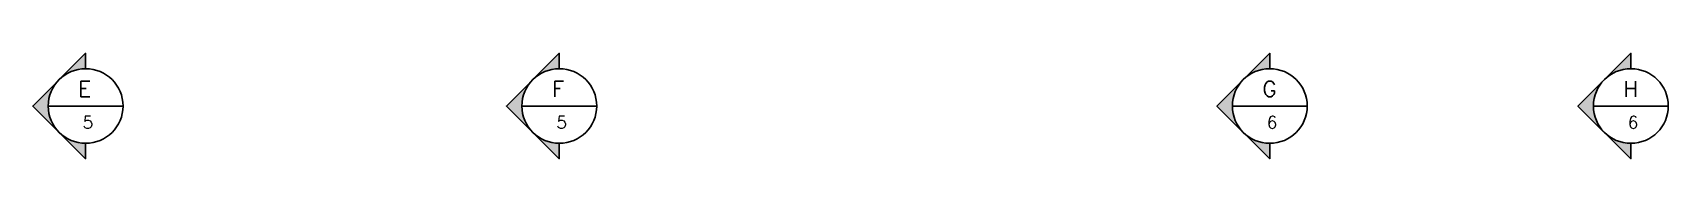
# Model space of a CAD drawing. Header units: millimetres. Extents: x 128 to 761, y 122 to 191.
# Drawn here: x 173.17 to 181.04, y 137.32 to 137.83 of the extents above; entities that cross this region are included whole.
import ezdxf
from ezdxf.enums import TextEntityAlignment as Align

# ---------------------------------------------------------------- set-up
doc = ezdxf.new("R2010")
doc.units = ezdxf.units.MM
doc.layers.add('NOTAS', color=2, linetype='Continuous')
doc.styles.add('100-50', font='romans.shx', dxfattribs={"height": 0.125})

msp = doc.modelspace()

# ---------------------------------------------------------------- texts
at = {"layer": 'NOTAS', "color": 5, "ltscale": 0.5, "style": '100-50'}
for s, p in [('E', (173.3905, 137.6158)), ('F', (175.669, 137.6158)), ('G', (179.0863, 137.6158)), ('H', (180.8231, 137.6158))]:
    msp.add_text(s, height=0.075, dxfattribs=at).set_placement(p)
at = {"layer": 'NOTAS', "color": 2, "ltscale": 0.5, "style": '100-50'}
for s, p in [('5', (173.437, 137.4624)), ('5', (175.7155, 137.4624)), ('6', (179.1324, 137.4624)), ('6', (180.8692, 137.4624))]:
    msp.add_text(s, height=0.06, dxfattribs=at).set_placement(p, align=Align.CENTER)

# ---------------------------------------------------------------- hatches: boundary and pattern name
at = {"layer": 'NOTAS'}
h = msp.add_hatch(color=1, dxfattribs=at)
h.paths.add_polyline_path([(173.2984, 137.6983), (173.1712, 137.571), (173.2984, 137.4438, -0.414214)])
h.paths.add_polyline_path([(173.2984, 137.4438), (173.4257, 137.3165), (173.4257, 137.391, -0.198912)])
h.paths.add_polyline_path([(173.4257, 137.751), (173.4257, 137.8256), (173.2984, 137.6983, -0.198912)])
h = msp.add_hatch(color=1, dxfattribs=at)
h.paths.add_polyline_path([(175.577, 137.6983), (175.4497, 137.571), (175.577, 137.4438, -0.414214)])
h.paths.add_polyline_path([(175.577, 137.4438), (175.7042, 137.3165), (175.7042, 137.391, -0.198912)])
h.paths.add_polyline_path([(175.7042, 137.751), (175.7042, 137.8256), (175.577, 137.6983, -0.198912)])
h = msp.add_hatch(color=1, dxfattribs=at)
h.paths.add_polyline_path([(178.9943, 137.6983), (178.867, 137.571), (178.9943, 137.4438, -0.414214)])
h.paths.add_polyline_path([(178.9943, 137.4438), (179.1215, 137.3165), (179.1215, 137.391, -0.198912)])
h.paths.add_polyline_path([(179.1215, 137.751), (179.1215, 137.8256), (178.9943, 137.6983, -0.198912)])
h = msp.add_hatch(color=1, dxfattribs=at)
h.paths.add_polyline_path([(180.7311, 137.6983), (180.6038, 137.571), (180.7311, 137.4438, -0.414214)])
h.paths.add_polyline_path([(180.7311, 137.4438), (180.8584, 137.3165), (180.8584, 137.391, -0.198912)])
h.paths.add_polyline_path([(180.8584, 137.751), (180.8584, 137.8256), (180.7311, 137.6983, -0.198912)])

# ---------------------------------------------------------------- linework, layer by layer
at = {"layer": 'NOTAS', "color": 1, "ltscale": 0.5}
for p, q in [((173.2457, 137.571), (173.6057, 137.571)), ((175.5242, 137.571), (175.8842, 137.571)), ((178.9415, 137.571), (179.3015, 137.571)), ((180.6784, 137.571), (181.0384, 137.571))]:
    msp.add_line(p, q, dxfattribs=at)
for points in [[(173.4257, 137.391), (173.4257, 137.3165), (173.1712, 137.571), (173.4257, 137.8256), (173.4257, 137.751)], [(175.7042, 137.391), (175.7042, 137.3165), (175.4497, 137.571), (175.7042, 137.8256), (175.7042, 137.751)], [(179.1215, 137.391), (179.1215, 137.3165), (178.867, 137.571), (179.1215, 137.8256), (179.1215, 137.751)], [(180.8584, 137.391), (180.8584, 137.3165), (180.6038, 137.571), (180.8584, 137.8256), (180.8584, 137.751)]]:
    msp.add_lwpolyline(points, dxfattribs=at)
at = {"layer": 'NOTAS', "color": 2, "ltscale": 0.5}
for centre in [(173.4257, 137.571), (175.7042, 137.571), (179.1215, 137.571), (180.8584, 137.571)]:
    msp.add_circle(centre, 0.18, dxfattribs=at)

msp.set_redraw_order([(e.dxf.handle, doc.entitydb.next_handle()) for e in msp.query("TEXT MTEXT ATTDEF DIMENSION ARC_DIMENSION")])  # texts and dimensions are drawn at this point

doc.saveas('drawing.dxf')
